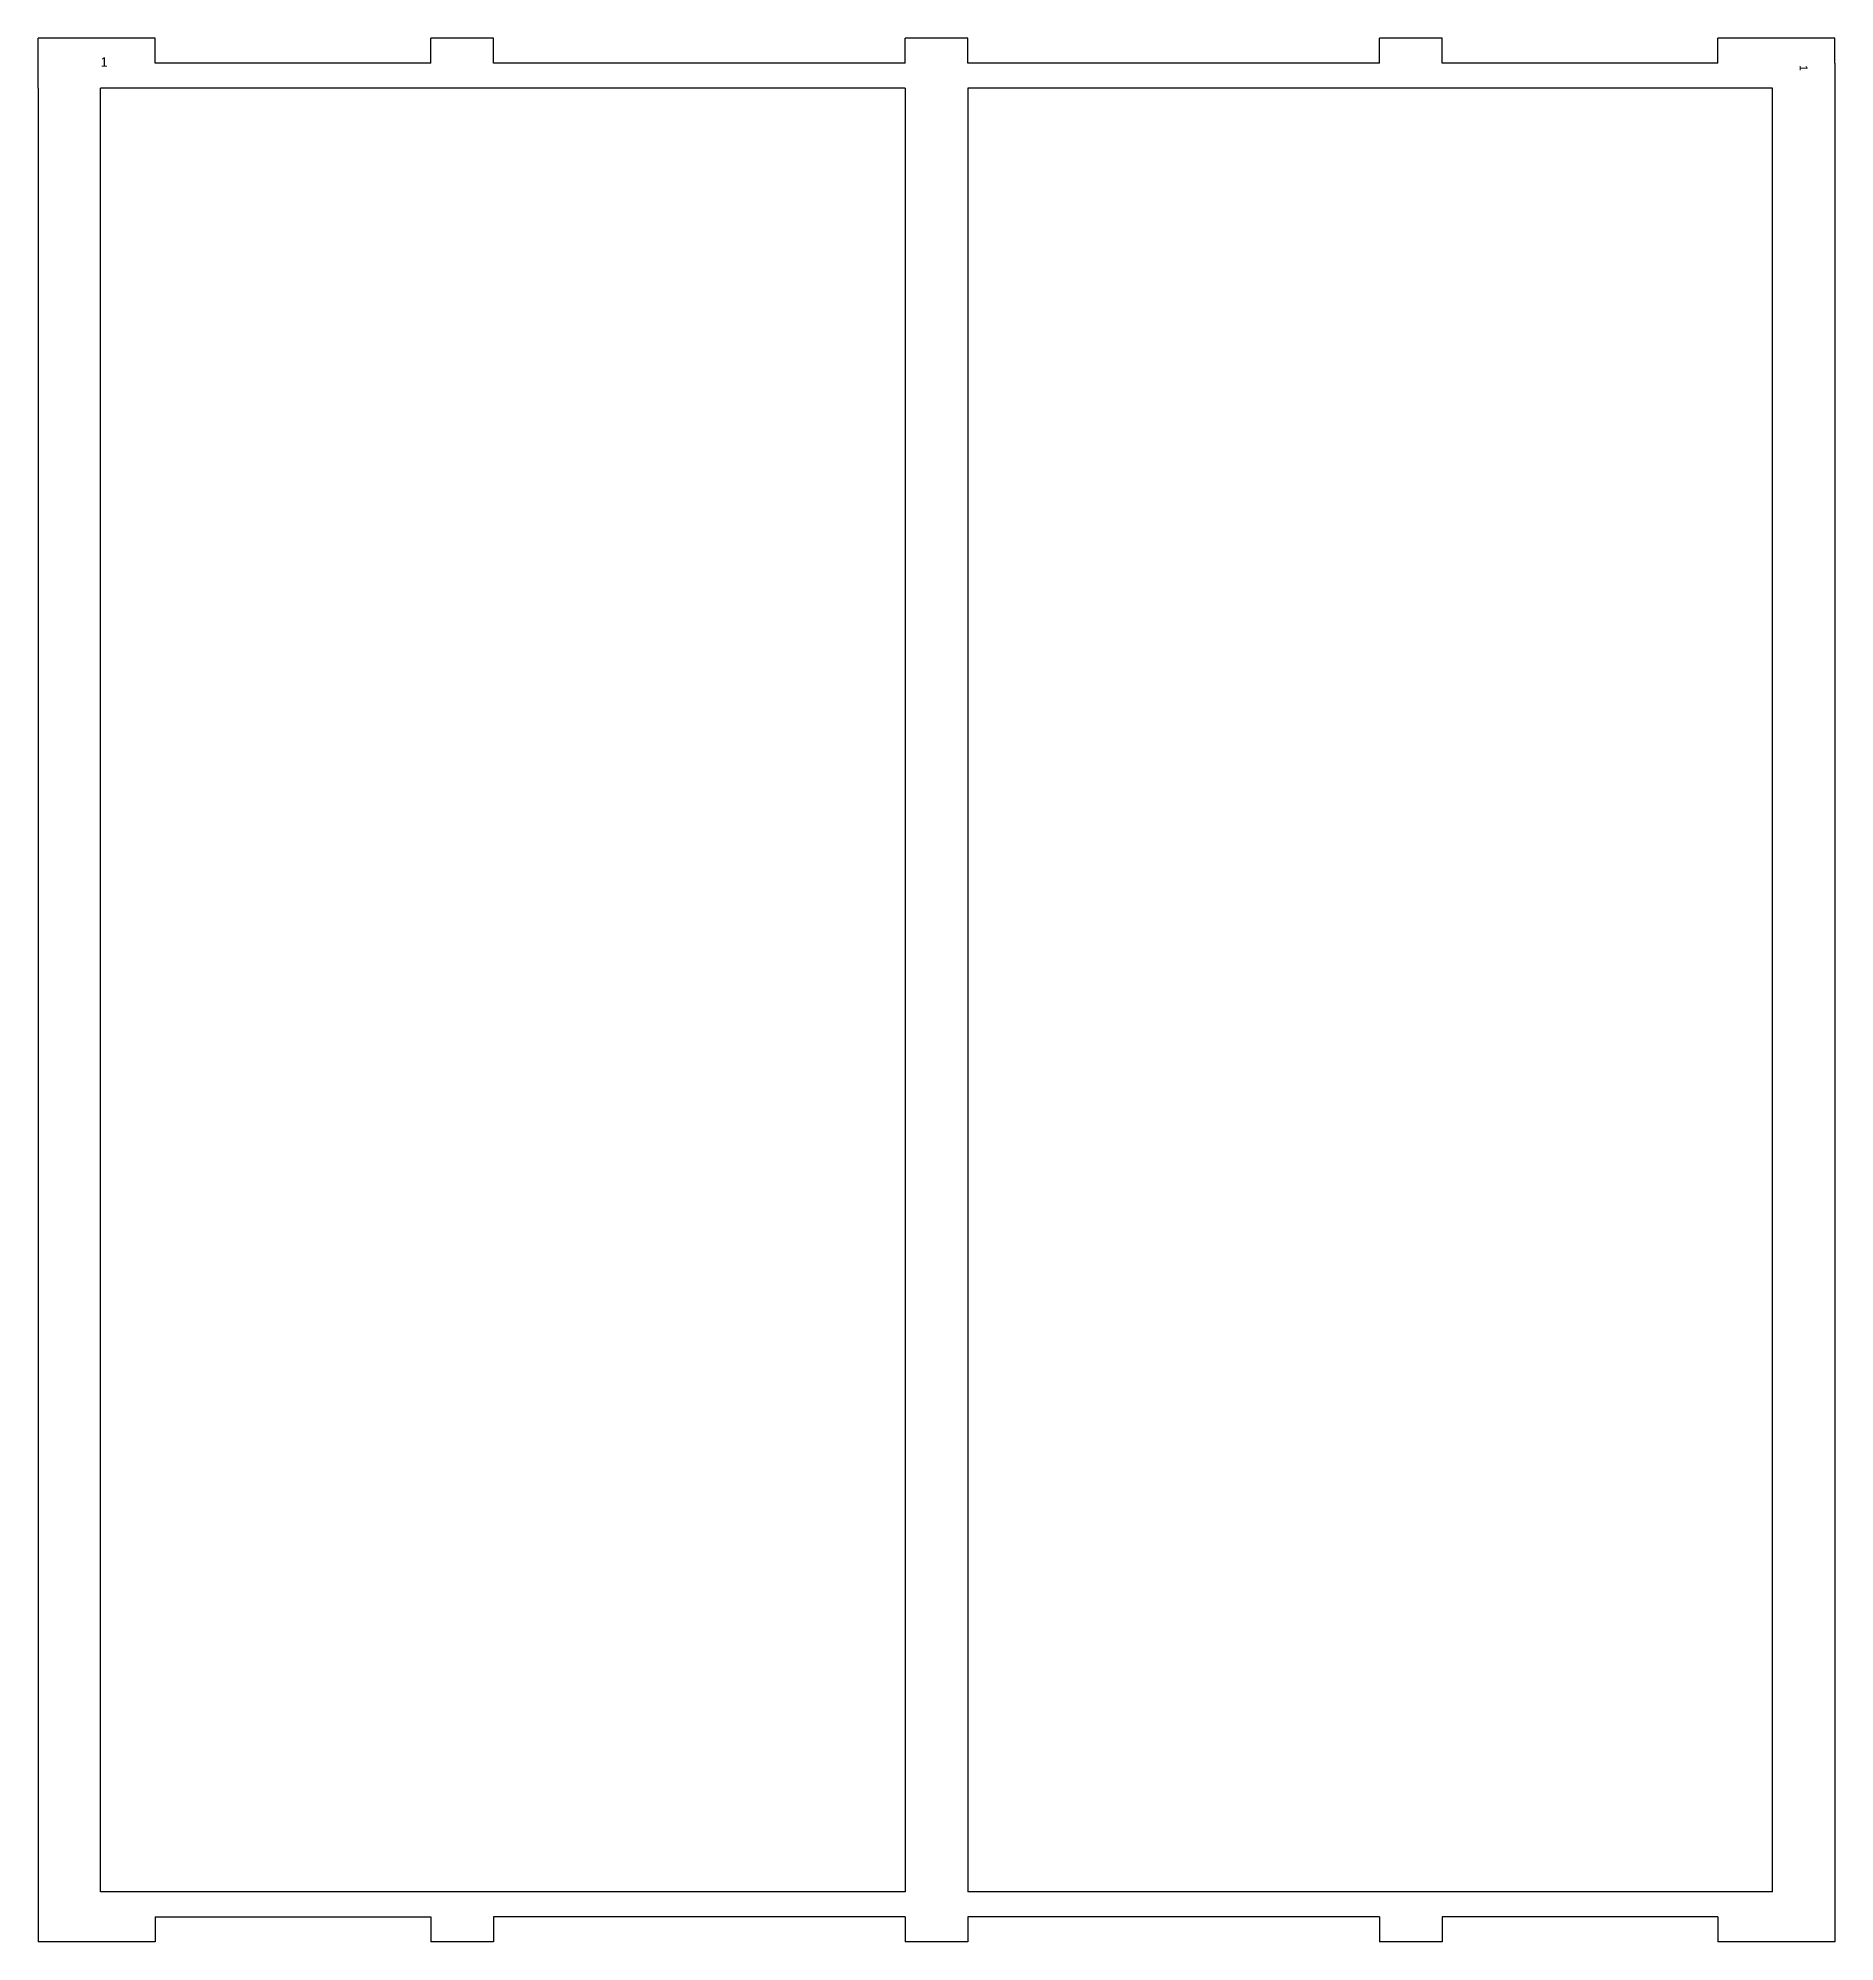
# Model space of a CAD drawing. Header units: millimetres. Extents: x 1909 to 5401, y -1249 to 880.
# Drawn here: x 4111 to 4685, y -1249 to -641 of the extents above; entities that cross this region are included whole.
import ezdxf

# ---------------------------------------------------------------- set-up
doc = ezdxf.new("R2010")
doc.units = ezdxf.units.MM
doc.styles.get("Standard").update_dxf_attribs({"font": 'Organo.ttf'})

msp = doc.modelspace()

# ---------------------------------------------------------------- texts
at = {"color": 1, "insert": (4130.85, -647.19), "char_height": 3, "width": 9.5314, "attachment_point": 1}
msp.add_mtext('{1}', dxfattribs=at)
at = {"color": 1, "insert": (4676.11, -649.73), "char_height": 2.5, "width": 9.5314, "attachment_point": 1, "rotation": 270}
msp.add_mtext('{1}', dxfattribs=at)

# ---------------------------------------------------------------- linework, layer by layer
for p, q in [((4110.85, -657.08), (4110.85, -641.08)), ((4148.27, -641.08), (4110.85, -641.08)), ((4148.27, -649.08), (4148.27, -641.08)), ((4236.35, -649.08), (4236.35, -641.08)), ((4256.35, -641.08), (4236.35, -641.08)), ((4256.35, -649.08), (4256.35, -641.08)), ((4387.85, -649.08), (4387.85, -641.08)), ((4407.85, -641.08), (4387.85, -641.08)), ((4407.85, -649.08), (4407.85, -641.08)), ((4539.35, -649.08), (4539.35, -641.08)), ((4559.35, -641.08), (4539.35, -641.08)), ((4559.35, -649.08), (4559.35, -641.08)), ((4647.43, -649.08), (4647.43, -641.08)), ((4684.86, -641.08), (4647.43, -641.08)), ((4684.86, -649.08), (4684.86, -641.08)), ((4236.35, -649.08), (4148.27, -649.08)), ((4387.85, -649.08), (4256.35, -649.08)), ((4539.35, -649.08), (4407.85, -649.08)), ((4647.43, -649.08), (4559.35, -649.08)), ((4684.86, -649.08), (4684.86, -1249.08)), ((4110.85, -657.08), (4110.85, -1249.08)), ((4387.85, -657.08), (4130.85, -657.08)), ((4130.85, -1233.08), (4130.85, -657.08)), ((4387.85, -657.08), (4387.85, -1233.08)), ((4407.85, -657.08), (4407.85, -1233.08)), ((4664.86, -657.08), (4407.85, -657.08)), ((4664.86, -1233.08), (4664.86, -657.08)), ((4387.85, -1233.08), (4130.85, -1233.08)), ((4664.86, -1233.08), (4407.85, -1233.08)), ((4148.27, -1241.08), (4148.27, -1249.08)), ((4148.27, -1241.08), (4236.35, -1241.08)), ((4236.35, -1241.08), (4236.35, -1249.08)), ((4387.85, -1241.08), (4256.35, -1241.08)), ((4256.35, -1241.08), (4256.35, -1249.08)), ((4387.85, -1241.08), (4387.85, -1249.08)), ((4407.85, -1241.08), (4407.85, -1249.08)), ((4539.35, -1241.08), (4407.85, -1241.08)), ((4539.35, -1241.08), (4539.35, -1249.08)), ((4647.43, -1241.08), (4559.35, -1241.08)), ((4559.35, -1241.08), (4559.35, -1249.08)), ((4647.43, -1241.08), (4647.43, -1249.08)), ((4148.27, -1249.08), (4110.85, -1249.08)), ((4256.35, -1249.08), (4236.35, -1249.08)), ((4407.85, -1249.08), (4387.85, -1249.08)), ((4559.35, -1249.08), (4539.35, -1249.08)), ((4684.86, -1249.08), (4647.43, -1249.08))]:
    msp.add_line(p, q)

msp.set_redraw_order([(e.dxf.handle, doc.entitydb.next_handle()) for e in msp.query("TEXT MTEXT ATTDEF DIMENSION ARC_DIMENSION")])  # texts and dimensions are drawn at this point

doc.saveas('drawing.dxf')
